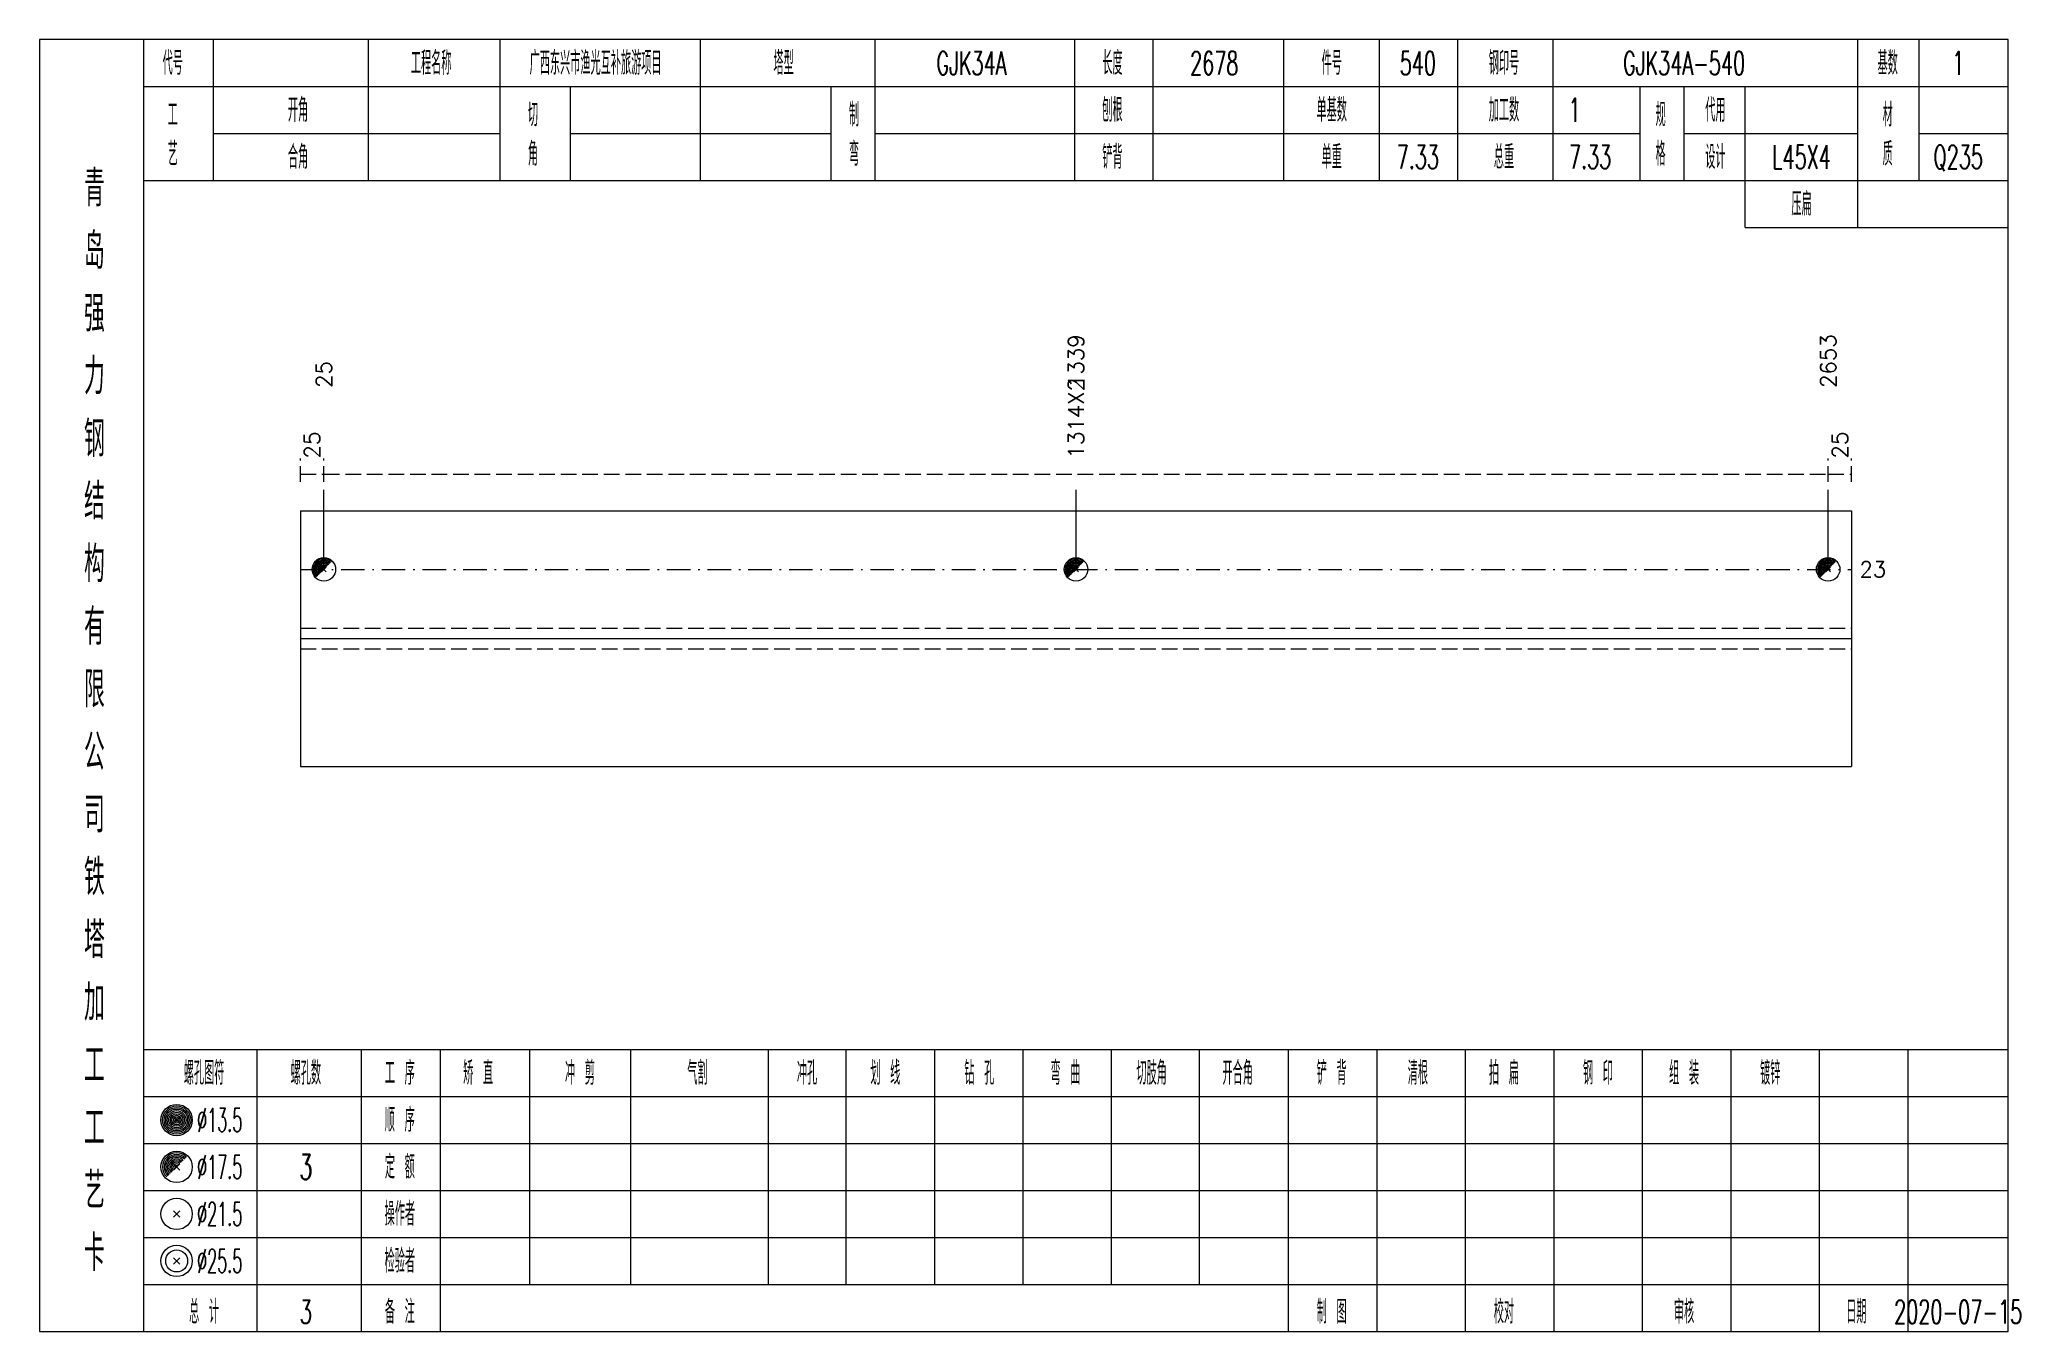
# Model space of a CAD drawing. Extents: x 0 to 2606, y -377 to 6479.
# Drawn here: x 1568.4 to 1821.3, y 4025 to 4190 of the extents above; entities that cross this region are included whole.
import ezdxf
from ezdxf.enums import TextEntityAlignment as Align

# ---------------------------------------------------------------- set-up
doc = ezdxf.new("R2010")
doc.units = 0
doc.header["$MEASUREMENT"] = 0
doc.linetypes.add('一点画线', pattern=[5.2, 3, -1, 0.2, -1])
doc.linetypes.add('虚线', pattern=[2.75, 2, -0.75])
doc.layers.get('0').update_dxf_attribs({"linetype": 'CONTINUOUS', "lineweight": 25})
doc.layers.add('1', color=7, linetype='CONTINUOUS', lineweight=25)
doc.layers.add('4', color=7, linetype='CONTINUOUS', lineweight=25)
doc.styles.get("Standard").update_dxf_attribs({"font": 'simplex.shx', "width": 0.7, "height": 3, "bigfont": 'gbhzfs.shx'})

msp = doc.modelspace()

# ---------------------------------------------------------------- texts
at = {"color": 7, "linetype": 'Continuous', "lineweight": 13}
for s, p in [('1339', (1700.75, 4145.5)), ('2653', (1796.8, 4145.5)), ('25', (1604.7, 4145.5))]:
    msp.add_text(s, height=2, rotation=90, dxfattribs=at).set_placement(p, align=Align.MIDDLE_LEFT)
at = {"color": 8, "linetype": 'Continuous', "lineweight": 9}
for s, p in [('1314X2', (1700.75, 4136.5)), ('25', (1603.2, 4136.5)), ('25', (1798.3, 4136.5))]:
    msp.add_text(s, height=2, rotation=90, dxfattribs=at).set_placement(p, align=Align.MIDDLE_LEFT)
at = {"color": 7, "linetype": 'Continuous', "lineweight": 13}
msp.add_text('23', height=2, dxfattribs=at).set_placement((1800.8, 4122.33), align=Align.MIDDLE_LEFT)
at = {"layer": '4', "color": 1, "linetype": 'Continuous', "lineweight": 13}
for s, height, width, p in [('工程名称', 3, 0.6, (1618.4, 4187)), ('广西东兴市渔光互补旅游项目', 3, 0.6, (1639.4, 4187)), ('塔型', 3, 0.6, (1663.4, 4187)), ('长度', 3, 0.6, (1705.4, 4187)), ('件号', 3, 0.6, (1733.4, 4187)), ('钢印号', 3, 0.6, (1755.4, 4187)), ('基数', 3, 0.6, (1804.4, 4187)), ('代号', 3, 0.6, (1585.4, 4187)), ('GJK34A', 3, 0.6, (1687.4, 4187)), ('2678', 3, 0.6, (1718.4, 4187)), ('540', 3, 0.6, (1744.4, 4187)), ('GJK34A-540', 3, 0.6, (1778.4, 4187)), ('1', 3, 0.6, (1813.4, 4187)), ('工', 3, 0.6, (1585.4, 4180.4)), ('开角', 3, 0.6, (1601.4, 4181)), ('切', 3, 0.6, (1631.4, 4180.4)), ('制', 3, 0.6, (1672.4, 4180.4)), ('刨根', 3, 0.6, (1705.4, 4181)), ('单基数', 3, 0.6, (1733.4, 4181)), ('加工数', 3, 0.6, (1755.4, 4181)), ('1', 3, 0.6, (1764.4, 4181)), ('规', 3, 0.6, (1775.4, 4180.4)), ('代用', 3, 0.6, (1782.4, 4181)), ('材', 3, 0.6, (1804.4, 4180.4)), ('艺', 3, 0.6, (1585.4, 4175.4)), ('合角', 3, 0.6, (1601.4, 4175)), ('角', 3, 0.6, (1631.4, 4175.4)), ('弯', 3, 0.6, (1672.4, 4175.4)), ('铲背', 3, 0.6, (1705.4, 4175)), ('单重', 3, 0.6, (1733.4, 4175)), ('7.33', 3, 0.6, (1744.4, 4175)), ('总重', 3, 0.6, (1755.4, 4175)), ('7.33', 3, 0.6, (1766.4, 4175)), ('格', 3, 0.6, (1775.4, 4175.4)), ('设计', 3, 0.6, (1782.4, 4175)), ('L45X4', 3, 0.6, (1793.4, 4175)), ('质', 3, 0.6, (1804.4, 4175.4)), ('Q235', 3, 0.6, (1813.4, 4175)), ('青', 4.6, 0.8, (1575.4, 4171)), ('压扁', 3, 0.6, (1793.4, 4169)), ('岛', 4.6, 0.8, (1575.4, 4163)), ('强', 4.6, 0.8, (1575.4, 4155)), ('力', 4.6, 0.8, (1575.4, 4147)), ('钢', 4.6, 0.8, (1575.4, 4139)), ('结', 4.6, 0.8, (1575.4, 4131)), ('构', 4.6, 0.8, (1575.4, 4123)), ('有', 4.6, 0.8, (1575.4, 4115)), ('限', 4.6, 0.8, (1575.4, 4107)), ('公', 4.6, 0.8, (1575.4, 4099)), ('司', 4.6, 0.8, (1575.4, 4091)), ('铁', 4.6, 0.8, (1575.4, 4083)), ('塔', 4.6, 0.8, (1575.4, 4075)), ('加', 4.6, 0.8, (1575.4, 4067)), ('工', 4.6, 0.8, (1575.4, 4059)), ('螺孔图符', 3, 0.6, (1589.4, 4058)), ('螺孔数', 3, 0.6, (1602.4, 4058)), ('工 序', 3, 0.6, (1614.4, 4058)), ('矫 直', 3, 0.6, (1624.4, 4058)), ('冲 剪', 3, 0.6, (1637.4, 4058)), ('气割', 3, 0.6, (1652.4, 4058)), ('冲孔', 3, 0.6, (1666.4, 4058)), ('划 线', 3, 0.6, (1676.4, 4058)), ('钻 孔', 3, 0.6, (1688.4, 4058)), ('弯 曲', 3, 0.6, (1699.4, 4058)), ('切肢角', 3, 0.6, (1710.4, 4058)), ('开合角', 3, 0.6, (1721.4, 4058)), ('铲 背', 3, 0.6, (1733.4, 4058)), ('清根', 3, 0.6, (1744.4, 4058)), ('拍 扁', 3, 0.6, (1755.4, 4058)), ('钢 印', 3, 0.6, (1767.4, 4058)), ('组 装', 3, 0.6, (1778.4, 4058)), ('镀锌', 3, 0.6, (1789.4, 4058)), ('工', 4.6, 0.8, (1575.4, 4051)), ('%%C13.5', 3, 0.5, (1591.4, 4052)), ('顺 序', 3, 0.6, (1614.4, 4052)), ('%%C17.5', 3, 0.5, (1591.4, 4046)), ('3', 3.2, 0.6, (1602.4, 4046)), ('定 额', 3, 0.6, (1614.4, 4046)), ('艺', 4.6, 0.8, (1575.4, 4043)), ('%%C21.5', 3, 0.5, (1591.4, 4040)), ('操作者', 3, 0.6, (1614.4, 4040)), ('卡', 4.6, 0.8, (1575.4, 4035)), ('%%C25.5', 3, 0.5, (1591.4, 4034)), ('检验者', 3, 0.6, (1614.4, 4034)), ('总 计', 3, 0.6, (1589.4, 4027.5)), ('3', 3, 0.6, (1602.4, 4027.5)), ('备 注', 3, 0.6, (1614.4, 4027.5)), ('制 图', 3, 0.6, (1733.4, 4027.5)), ('校对', 3, 0.6, (1755.4, 4027.5)), ('审核', 3, 0.6, (1778.4, 4027.5)), ('日期', 3, 0.6, (1800.4, 4027.5)), ('2020-07-15', 3, 0.6, (1813.4, 4027.5))]:
    msp.add_text(s, height=height, dxfattribs=dict(at, width=width)).set_placement(p, align=Align.MIDDLE_CENTER)

# ---------------------------------------------------------------- linework, layer by layer
at = {"color": 8, "linetype": '虚线', "lineweight": 9}
for p, q in [((1601.7, 4133.5), (1601.7, 4136.5)), ((1604.7, 4133.5), (1604.7, 4136.5)), ((1604.7, 4133.5), (1604.7, 4136.5)), ((1796.8, 4133.5), (1796.8, 4136.5)), ((1796.8, 4133.5), (1796.8, 4136.5)), ((1799.8, 4133.5), (1799.8, 4136.5)), ((1601.7, 4134.5), (1604.7, 4134.5)), ((1604.7, 4134.5), (1796.8, 4134.5)), ((1796.8, 4134.5), (1799.8, 4134.5))]:
    msp.add_line(p, q, dxfattribs=at)
at = {"color": 7, "linetype": 'Continuous', "lineweight": 13}
for p, q in [((1604.7, 4122.33), (1604.7, 4132.5)), ((1700.75, 4122.33), (1700.75, 4132.5)), ((1796.8, 4122.33), (1796.8, 4132.5))]:
    msp.add_line(p, q, dxfattribs=at)
at = {"color": 7, "linetype": 'Continuous', "lineweight": 18}
for p, q in [((1601.7, 4129.83), (1601.7, 4097.17)), ((1601.7, 4129.83), (1799.8, 4129.83)), ((1799.8, 4129.83), (1799.8, 4097.17)), ((1601.7, 4113.5), (1799.8, 4113.5))]:
    msp.add_line(p, q, dxfattribs=at)
at = {"color": 3, "linetype": '一点画线', "lineweight": 13}
msp.add_line((1601.7, 4122.33), (1799.8, 4122.33), dxfattribs=at)
at = {"color": 7, "linetype": 'Continuous', "lineweight": 0}
for p, q in [((1604.4, 4122.03), (1605, 4122.63)), ((1604.4, 4122.63), (1605, 4122.03)), ((1700.45, 4122.03), (1701.05, 4122.63)), ((1700.45, 4122.63), (1701.05, 4122.03)), ((1796.5, 4122.03), (1797.1, 4122.63)), ((1796.5, 4122.63), (1797.1, 4122.03))]:
    msp.add_line(p, q, dxfattribs=at)
at = {"color": 1, "linetype": '虚线', "lineweight": 18}
for p, q in [((1601.7, 4114.83), (1799.8, 4114.83)), ((1601.7, 4112.17), (1799.8, 4112.17))]:
    msp.add_line(p, q, dxfattribs=at)
at = {"color": 7, "linetype": 'Continuous', "lineweight": 13}
for centre in [(1604.7, 4122.33), (1700.75, 4122.33), (1796.8, 4122.33)]:
    msp.add_circle(centre, 1.5, dxfattribs=at)
for centre, radius in [((1604.7, 4122.33), 1.35), ((1604.7, 4122.33), 1.2), ((1604.7, 4122.33), 1.05), ((1604.7, 4122.33), 0.9), ((1604.7, 4122.33), 0.75), ((1700.75, 4122.33), 1.35), ((1700.75, 4122.33), 1.2), ((1700.75, 4122.33), 1.05), ((1700.75, 4122.33), 0.9), ((1700.75, 4122.33), 0.75), ((1796.8, 4122.33), 1.35), ((1796.8, 4122.33), 1.2), ((1796.8, 4122.33), 1.05), ((1796.8, 4122.33), 0.9), ((1796.8, 4122.33), 0.75), ((1604.7, 4122.33), 0.6), ((1604.7, 4122.33), 0.45), ((1604.7, 4122.33), 0.3), ((1604.7, 4122.33), 0.15), ((1700.75, 4122.33), 0.6), ((1700.75, 4122.33), 0.45), ((1700.75, 4122.33), 0.3), ((1700.75, 4122.33), 0.15), ((1796.8, 4122.33), 0.6), ((1796.8, 4122.33), 0.45), ((1796.8, 4122.33), 0.3), ((1796.8, 4122.33), 0.15)]:
    msp.add_arc(centre, radius, 45, 225, dxfattribs=at)
at = {"layer": '1', "color": 7, "linetype": 'Continuous', "lineweight": 18}
msp.add_line((1601.7, 4097.17), (1799.8, 4097.17), dxfattribs=at)
at = {"layer": '4', "color": 1, "linetype": 'Continuous', "lineweight": 18}
for p, q in [((1581.7, 4025), (1581.7, 4190)), ((1590.6, 4172), (1590.6, 4190)), ((1610.4, 4172), (1610.4, 4190)), ((1627.2, 4172), (1627.2, 4190)), ((1652.8, 4172), (1652.8, 4190)), ((1675.1, 4172), (1675.1, 4190)), ((1700.6, 4172), (1700.6, 4190)), ((1710.6, 4172), (1710.6, 4190)), ((1727.3, 4172), (1727.3, 4190)), ((1739.5, 4172), (1739.5, 4190)), ((1749.5, 4172), (1749.5, 4190)), ((1761.7, 4172), (1761.7, 4190)), ((1800.6, 4166), (1800.6, 4190)), ((1808.4, 4172), (1808.4, 4190)), ((1581.7, 4184), (1819.8, 4184)), ((1636.2, 4172), (1636.2, 4184)), ((1669.5, 4172), (1669.5, 4184)), ((1772.8, 4172), (1772.8, 4184)), ((1778.4, 4172), (1778.4, 4184)), ((1786.2, 4166), (1786.2, 4184)), ((1590.6, 4178), (1627.2, 4178)), ((1636.2, 4178), (1669.5, 4178)), ((1675.1, 4178), (1772.8, 4178)), ((1778.4, 4178), (1800.6, 4178)), ((1808.4, 4178), (1819.8, 4178)), ((1581.7, 4172), (1819.8, 4172)), ((1786.2, 4166), (1819.8, 4166)), ((1581.7, 4061), (1819.8, 4061)), ((1596.2, 4025), (1596.2, 4061)), ((1609.5, 4025), (1609.5, 4061)), ((1619.6, 4025), (1619.6, 4061)), ((1631, 4031), (1631, 4061)), ((1643.9, 4031), (1643.9, 4061)), ((1661.5, 4031), (1661.5, 4061)), ((1671.4, 4031), (1671.4, 4061)), ((1682.7, 4031), (1682.7, 4061)), ((1694, 4031), (1694, 4061)), ((1705.3, 4031), (1705.3, 4061)), ((1716.5, 4031), (1716.5, 4061)), ((1727.9, 4031), (1727.9, 4061)), ((1739.2, 4031), (1739.2, 4061)), ((1750.5, 4031), (1750.5, 4061)), ((1761.8, 4031), (1761.8, 4061)), ((1773.1, 4031), (1773.1, 4061)), ((1784.4, 4031), (1784.4, 4061)), ((1795.7, 4031), (1795.7, 4061)), ((1807, 4031), (1807, 4061)), ((1581.7, 4055), (1819.8, 4055)), ((1581.7, 4049), (1819.8, 4049)), ((1581.7, 4043), (1819.8, 4043)), ((1581.7, 4037), (1819.8, 4037)), ((1581.7, 4031), (1819.8, 4031)), ((1727.9, 4025), (1727.9, 4031)), ((1739.2, 4025), (1739.2, 4031)), ((1750.5, 4025), (1750.5, 4031)), ((1761.8, 4025), (1761.8, 4031)), ((1773.1, 4025), (1773.1, 4031)), ((1784.4, 4025), (1784.4, 4031)), ((1795.7, 4025), (1795.7, 4031)), ((1807, 4025), (1807, 4031))]:
    msp.add_line(p, q, dxfattribs=at)
at = {"layer": '4', "color": 7, "linetype": 'Continuous', "lineweight": 13}
for p, q in [((1585.7, 4051.8), (1586.1, 4052.2)), ((1586.1, 4051.8), (1585.7, 4052.2)), ((1585.5, 4039.6), (1586.3, 4040.4)), ((1586.3, 4039.6), (1585.5, 4040.4)), ((1585.5, 4033.6), (1586.3, 4034.4)), ((1586.3, 4033.6), (1585.5, 4034.4))]:
    msp.add_line(p, q, dxfattribs=at)
at = {"layer": '4', "color": 7, "linetype": 'Continuous', "lineweight": 0}
for p, q in [((1585.5, 4045.6), (1586.3, 4046.4)), ((1585.5, 4046.4), (1586.3, 4045.6))]:
    msp.add_line(p, q, dxfattribs=at)
at = {"layer": '4', "color": 1, "linetype": 'Continuous', "lineweight": 18}
msp.add_lwpolyline([(1568.4, 4190), (1568.4, 4025), (1819.8, 4025), (1819.8, 4190)], close=True, dxfattribs=at)
at = {"layer": '4', "color": 7, "linetype": 'Continuous', "lineweight": 13}
for centre, radius in [((1585.9, 4052), 2), ((1585.9, 4052), 1.8), ((1585.9, 4052), 1.6), ((1585.9, 4052), 1.4), ((1585.9, 4052), 1.2), ((1585.9, 4052), 1), ((1585.9, 4052), 0.8), ((1585.9, 4052), 0.6), ((1585.9, 4052), 0.4), ((1585.9, 4052), 0.2), ((1585.9, 4046), 2), ((1585.9, 4040), 2), ((1585.9, 4034), 2), ((1585.9, 4034), 1.4)]:
    msp.add_circle(centre, radius, dxfattribs=at)
for radius in [1.8, 1.6, 1.4, 1.2, 1, 0.8, 0.6, 0.4, 0.2]:
    msp.add_arc((1585.9, 4046), radius, 45, 225, dxfattribs=at)

msp.set_redraw_order([(e.dxf.handle, doc.entitydb.next_handle()) for e in msp.query("TEXT MTEXT ATTDEF DIMENSION ARC_DIMENSION")])  # texts and dimensions are drawn at this point

doc.saveas('drawing.dxf')
